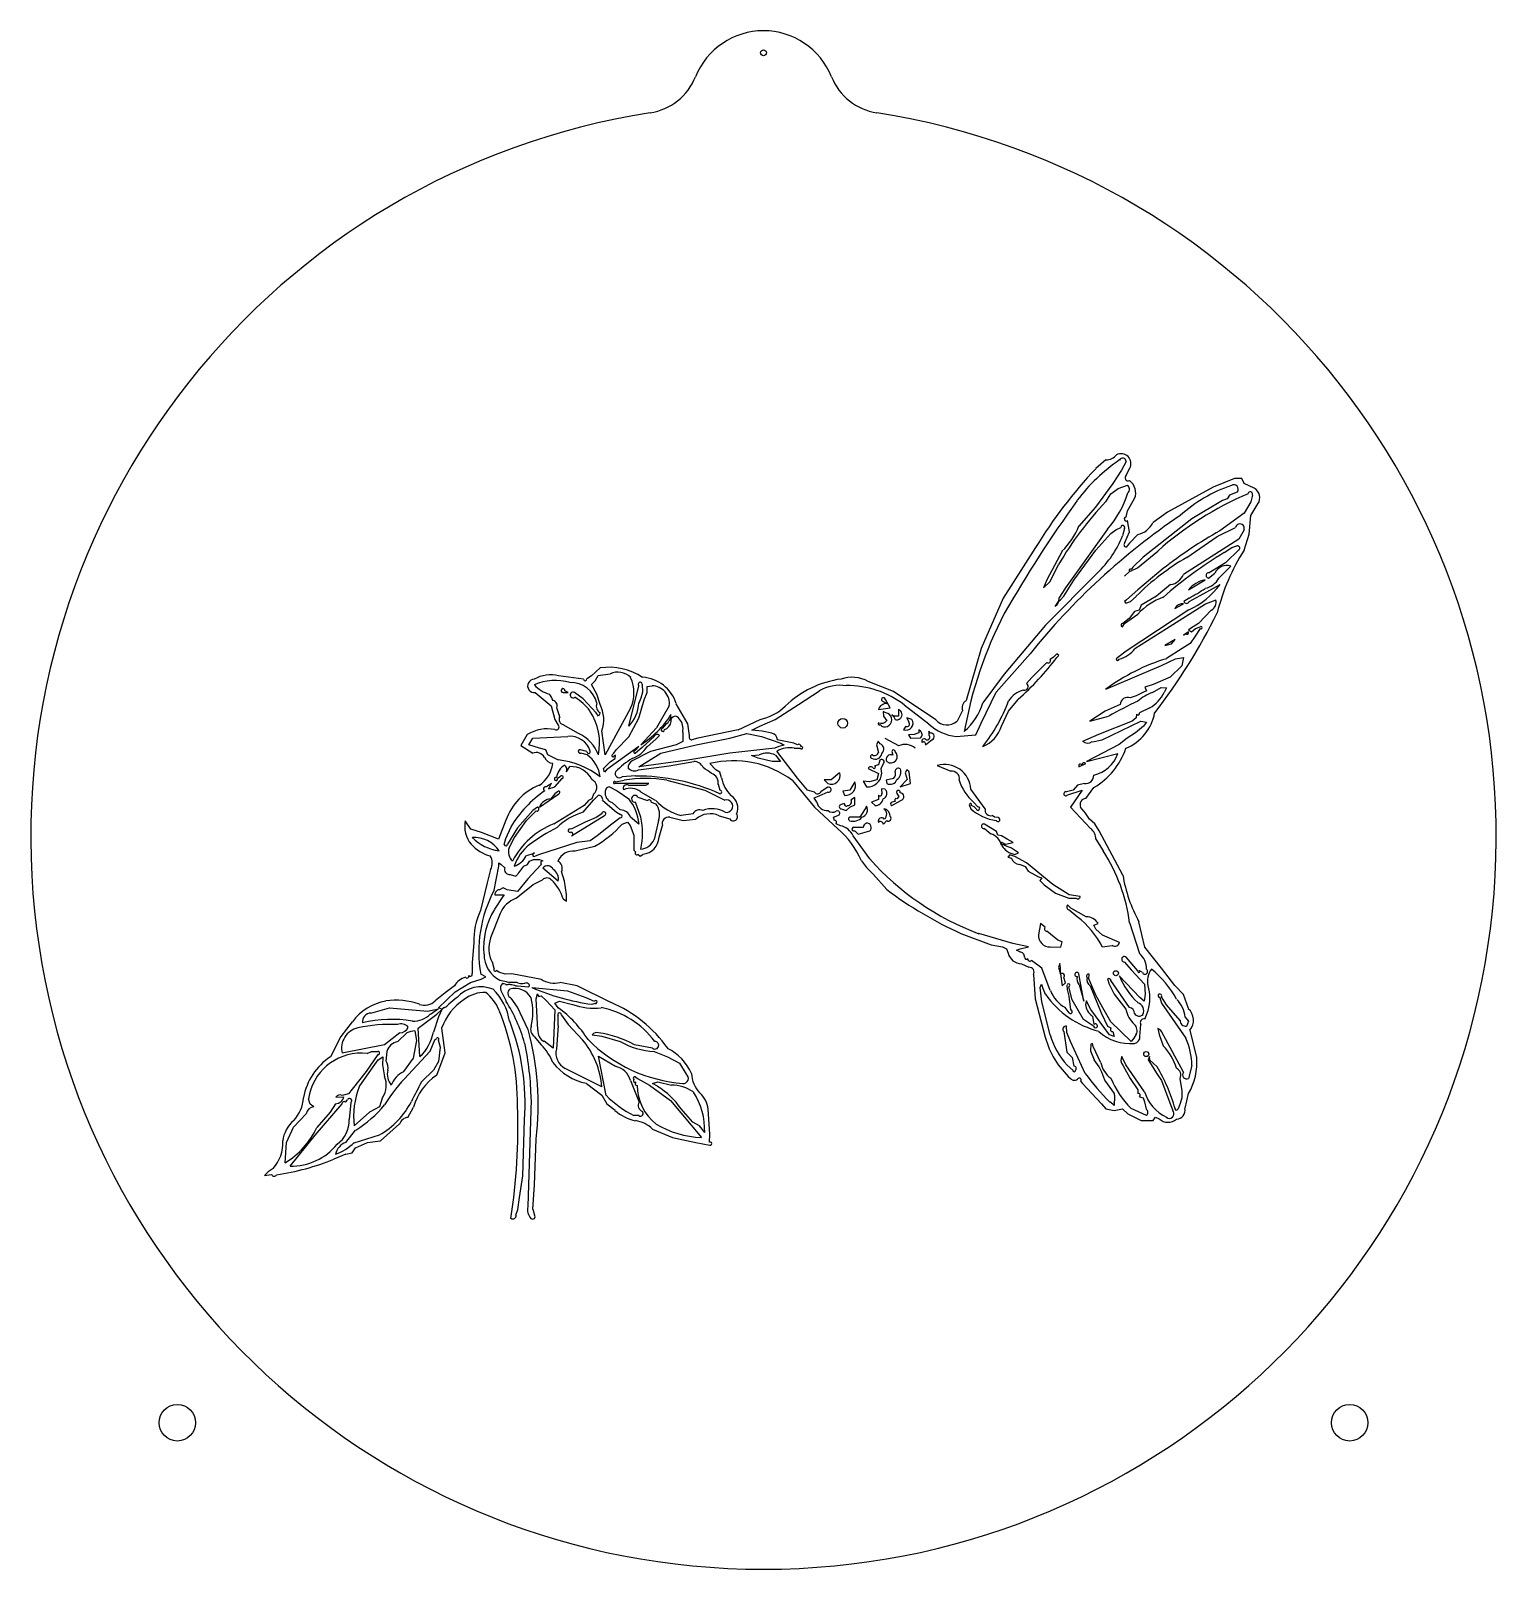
# Model space of a CAD drawing. Extents: x -5 to 5, y -5 to 5.5.
import ezdxf

# ---------------------------------------------------------------- set-up
doc = ezdxf.new("R2010")
doc.units = 0
doc.layers.get('0').update_dxf_attribs({"linetype": 'CONTINUOUS'})
doc.layers.add('DEFAULT', color=7, linetype='CONTINUOUS')

msp = doc.modelspace()

# ---------------------------------------------------------------- linework, layer by layer
at = {"linetype": 'CONTINUOUS'}
for centre, radius in [((0, 5.35), 0.02), ((0.541, 0.774), 0.0331), ((-4, -4), 0.125), ((4, -4), 0.125)]:
    msp.add_circle(centre, radius, dxfattribs=at)
for centre, radius, start, end in [((0, 5), 0.5, 21.8527, 158.1473), ((-0.835, 5.335), 0.4, 278.8989, 338.1473), ((0.835, 5.335), 0.4, 201.8527, 261.1011), ((0, 0), 5, 98.8989, 81.1011)]:
    msp.add_arc(centre, radius, start, end, dxfattribs=at)
at = {"layer": 'DEFAULT', "color": 4, "linetype": 'CONTINUOUS'}
for p, q in [((2.336, 2.571), (2.267, 2.512)), ((2.475, 2.467), (2.5, 2.514)), ((3.215, 2.444), (3.068, 2.386)), ((3.264, 2.445), (3.215, 2.444)), ((3.279, 2.41), (3.264, 2.445)), ((3.068, 2.386), (2.757, 2.215)), ((3.348, 2.378), (3.279, 2.41)), ((2.475, 2.18), (2.485, 2.224)), ((2.485, 2.224), (2.532, 2.308)), ((2.757, 2.215), (2.658, 2.144)), ((3.325, 2.191), (3.374, 2.272)), ((2.497, 2.08), (2.484, 2.157)), ((3.314, 2.065), (3.325, 2.191)), ((2.466, 2.008), (2.497, 2.08)), ((2.497, 2.004), (2.475, 1.976)), ((2.554, 2.062), (2.497, 2.004)), ((3.279, 1.955), (3.314, 2.065)), ((1.856, 1.973), (1.636, 1.628)), ((1.636, 1.628), (1.485, 1.285)), ((1.485, 1.285), (1.382, 0.928)), ((0.887, 0.99), (0.715, 1.059)), ((1.175, 0.797), (0.887, 0.99)), ((1.359, 0.86), (1.321, 0.787)), ((-0.174, 0.729), (-0.023, 0.799)), ((-0.174, 0.729), (-0.449, 0.673)), ((0.197, 0.383), (0.349, 0.201)), ((2.199, 0.261), (2.255, 0.336)), ((0.349, 0.201), (0.507, 0.054)), ((2.198, 0.16), (2.164, 0.201)), ((2.224, 0.12), (2.198, 0.16)), ((2.261, 0.087), (2.224, 0.12)), ((2.29, 0.04), (2.261, 0.087)), ((2.451, -0.263), (2.29, 0.04)), ((0.668, -0.165), (0.703, -0.21)), ((0.703, -0.21), (0.748, -0.257)), ((0.748, -0.257), (0.841, -0.361)), ((2.602, -0.754), (2.561, -0.581)), ((1.347, -0.661), (1.554, -0.738)), ((1.554, -0.738), (1.631, -0.753)), ((1.631, -0.753), (1.658, -0.766)), ((1.658, -0.766), (1.67, -0.795)), ((2.716, -0.898), (2.602, -0.754)), ((1.76, -0.868), (1.811, -0.891)), ((1.842, -0.941), (1.853, -1.107)), ((2.807, -1.015), (2.716, -0.898)), ((2.866, -1.078), (2.807, -1.015)), ((1.853, -1.107), (1.922, -1.368)), ((2.899, -1.174), (2.866, -1.078)), ((2.957, -1.508), (2.911, -1.322)), ((2.163, -1.67), (2.176, -1.686)), ((2.176, -1.686), (2.241, -1.754)), ((2.241, -1.754), (2.306, -1.824)), ((2.877, -1.854), (2.901, -1.754)), ((2.306, -1.824), (2.336, -1.857)), ((2.336, -1.857), (2.394, -1.869)), ((2.394, -1.869), (2.45, -1.857)), ((2.45, -1.857), (2.486, -1.892)), ((2.486, -1.892), (2.577, -1.938)), ((2.577, -1.938), (2.658, -1.938)), ((2.658, -1.938), (2.674, -1.914)), ((2.674, -1.914), (2.7, -1.926))]:
    msp.add_line(p, q, dxfattribs=at)
at = {"layer": 'DEFAULT', "color": 7, "linetype": 'CONTINUOUS'}
for p, q in [((2.474, 2.56), (2.444, 2.502)), ((2.444, 2.502), (2.384, 2.41)), ((2.384, 2.41), (2.266, 2.248)), ((2.337, 2.286), (2.37, 2.339)), ((2.37, 2.339), (2.421, 2.376)), ((2.421, 2.376), (2.483, 2.399)), ((3.18, 2.33), (3.165, 2.306)), ((3.233, 2.352), (3.18, 2.33)), ((3.337, 2.331), (3.325, 2.285)), ((2.266, 2.248), (2.151, 2.12)), ((3.133, 2.295), (2.923, 2.168)), ((3.28, 2.207), (3.114, 2.087)), ((3.165, 2.306), (3.133, 2.295)), ((3.325, 2.285), (3.28, 2.207)), ((2.405, 2.093), (2.439, 2.11)), ((2.464, 2.103), (2.45, 2.053)), ((2.923, 2.168), (2.59, 1.908)), ((3.095, 2.048), (3.221, 2.11)), ((2.347, 2.099), (2.061, 1.698)), ((2.267, 1.956), (2.371, 2.069)), ((2.371, 2.069), (2.405, 2.093)), ((3.244, 2.03), (2.865, 1.788)), ((2.889, 1.905), (3.095, 2.048)), ((3.279, 2.095), (3.244, 2.03)), ((2.037, 1.949), (1.934, 1.752)), ((2.117, 1.751), (2.267, 1.956)), ((2.59, 1.908), (2.521, 1.838)), ((2.551, 1.834), (2.69, 1.949)), ((3.144, 1.939), (3.196, 1.973)), ((3.245, 1.959), (3.153, 1.869)), ((3.196, 1.973), (3.229, 1.985)), ((2.279, 1.8), (1.925, 1.444)), ((1.956, 1.742), (2.014, 1.857)), ((2.463, 1.777), (2.498, 1.81)), ((2.505, 1.811), (2.551, 1.834)), ((2.521, 1.838), (2.509, 1.823)), ((2.727, 1.829), (2.555, 1.685)), ((3.036, 1.765), (3.08, 1.799)), ((3.153, 1.869), (3.041, 1.801)), ((3.188, 1.847), (3.107, 1.765)), ((1.934, 1.752), (1.911, 1.697)), ((1.911, 1.697), (1.956, 1.742)), ((2.061, 1.698), (2.015, 1.628)), ((2.049, 1.642), (2.117, 1.751)), ((2.555, 1.685), (2.478, 1.616)), ((2.778, 1.72), (2.682, 1.642)), ((2.9, 1.685), (3.013, 1.753)), ((2.98, 1.645), (3.117, 1.72)), ((1.991, 1.57), (2.014, 1.604)), ((2.003, 1.583), (1.991, 1.57)), ((2.014, 1.604), (2.003, 1.583)), ((2.015, 1.628), (2.014, 1.606)), ((2.014, 1.606), (2.025, 1.614)), ((2.025, 1.614), (2.049, 1.642)), ((2.478, 1.616), (2.464, 1.605)), ((2.464, 1.605), (2.472, 1.593)), ((2.472, 1.593), (2.505, 1.604)), ((2.505, 1.604), (2.544, 1.64)), ((2.577, 1.579), (2.564, 1.546)), ((2.682, 1.642), (2.577, 1.579)), ((2.751, 1.421), (3.015, 1.589)), ((2.808, 1.558), (2.867, 1.589)), ((2.905, 1.628), (2.869, 1.605)), ((2.905, 1.605), (2.98, 1.645)), ((3.015, 1.589), (3.088, 1.616)), ((2.495, 1.489), (2.451, 1.455)), ((2.463, 1.455), (2.555, 1.519)), ((2.903, 1.547), (2.474, 1.266)), ((2.532, 1.536), (2.495, 1.489)), ((2.564, 1.546), (2.532, 1.536)), ((3.058, 1.547), (2.969, 1.455)), ((1.925, 1.444), (1.643, 1.109)), ((2.449, 1.431), (2.463, 1.455)), ((2.534, 1.283), (2.751, 1.421)), ((2.9, 1.397), (2.865, 1.374)), ((2.865, 1.374), (2.882, 1.387)), ((2.913, 1.421), (2.899, 1.408)), ((2.899, 1.408), (2.92, 1.397)), ((2.945, 1.368), (2.912, 1.317)), ((2.969, 1.455), (2.913, 1.421)), ((2.92, 1.397), (2.948, 1.421)), ((2.98, 1.42), (2.945, 1.368)), ((2.948, 1.421), (2.98, 1.432)), ((2.474, 1.266), (2.428, 1.23)), ((2.809, 1.345), (2.739, 1.305)), ((2.739, 1.305), (2.783, 1.316)), ((2.857, 1.283), (2.751, 1.215)), ((2.783, 1.316), (2.809, 1.345)), ((2.912, 1.317), (2.857, 1.283)), ((1.588, 0.987), (1.819, 1.248)), ((1.933, 1.189), (1.832, 1.087)), ((1.979, 1.225), (1.956, 1.208)), ((2.002, 1.248), (1.979, 1.225)), ((2.015, 1.236), (2.002, 1.248)), ((2.002, 1.223), (2.015, 1.236)), ((2.335, 1.006), (2.717, 1.167)), ((2.428, 1.23), (2.406, 1.214)), ((2.717, 1.167), (2.812, 1.213)), ((2.854, 1.166), (2.774, 1.088)), ((2.812, 1.213), (2.866, 1.223)), ((2.866, 1.223), (2.854, 1.166)), ((-1.229, 1.074), (-1.398, 1.098)), ((-1.173, 1.098), (-1.205, 1.076)), ((-1.115, 1.151), (-1.173, 1.098)), ((1.643, 1.109), (1.496, 0.913)), ((1.832, 1.087), (1.794, 1.045)), ((2.774, 1.088), (2.658, 1.038)), ((-1.557, 0.984), (-1.448, 0.893)), ((-1.367, 0.983), (-1.333, 0.983)), ((-1.333, 0.983), (-1.355, 0.994)), ((0.238, 0.902), (0.381, 0.995)), ((1.485, 0.775), (1.588, 0.987)), ((2.544, 0.962), (2.502, 0.948)), ((2.589, 0.983), (2.544, 0.962)), ((2.613, 0.996), (2.589, 0.983)), ((2.658, 1.038), (2.602, 1.019)), ((2.602, 1.019), (2.613, 0.996)), ((2.654, 0.984), (2.713, 1.018)), ((2.713, 1.018), (2.751, 1.015)), ((2.751, 1.015), (2.733, 0.984)), ((-1.448, 0.893), (-1.424, 0.799)), ((-0.516, 0.769), (-0.596, 0.907)), ((0.08, 0.799), (0.238, 0.902)), ((0.784, 0.868), (0.864, 0.88)), ((0.806, 0.929), (0.842, 0.908)), ((0.834, 0.845), (0.817, 0.855)), ((0.817, 0.855), (0.818, 0.823)), ((0.864, 0.88), (0.832, 0.937)), ((0.921, 0.867), (0.922, 0.823)), ((1.128, 0.768), (0.96, 0.898)), ((1.623, 0.753), (1.671, 0.857)), ((1.671, 0.857), (1.738, 0.937)), ((2.332, 0.857), (2.227, 0.787)), ((2.434, 0.902), (2.332, 0.857)), ((2.636, 0.88), (2.566, 0.845)), ((-1.424, 0.799), (-1.401, 0.761)), ((-0.505, 0.69), (-0.516, 0.769)), ((-0.08, 0.726), (-0.025, 0.753)), ((-0.025, 0.753), (0.08, 0.799)), ((0.797, 0.765), (0.807, 0.753)), ((0.818, 0.823), (0.842, 0.791)), ((0.875, 0.832), (0.887, 0.823)), ((0.887, 0.823), (0.875, 0.832)), ((0.887, 0.823), (0.899, 0.799)), ((0.922, 0.823), (0.887, 0.823)), ((0.971, 0.754), (0.956, 0.73)), ((0.979, 0.811), (0.991, 0.782)), ((1.013, 0.8), (0.979, 0.811)), ((1.448, 0.695), (1.485, 0.775)), ((2.227, 0.787), (2.355, 0.822)), ((2.515, 0.787), (2.285, 0.696)), ((2.311, 0.66), (2.575, 0.788)), ((2.543, 0.81), (2.515, 0.787)), ((2.593, 0.754), (2.538, 0.708)), ((2.546, 0.835), (2.543, 0.81)), ((2.575, 0.788), (2.614, 0.781)), ((2.614, 0.781), (2.593, 0.754)), ((-1.612, 0.696), (-1.656, 0.621)), ((-0.449, 0.673), (-0.488, 0.661)), ((-0.459, 0.627), (-0.23, 0.672)), ((-0.23, 0.672), (-0.114, 0.705)), ((-0.114, 0.705), (-0.013, 0.684)), ((-0.01, 0.719), (-0.08, 0.726)), ((-0.013, 0.684), (0.119, 0.639)), ((0.057, 0.707), (-0.01, 0.719)), ((0.207, 0.638), (0.094, 0.661)), ((0.119, 0.639), (0.141, 0.624)), ((0.233, 0.626), (0.207, 0.638)), ((0.782, 0.651), (0.772, 0.627)), ((0.795, 0.633), (0.782, 0.651)), ((0.828, 0.673), (0.921, 0.621)), ((1.028, 0.696), (0.99, 0.695)), ((0.99, 0.695), (1.002, 0.673)), ((1.002, 0.673), (1.072, 0.674)), ((1.06, 0.708), (1.028, 0.696)), ((1.06, 0.73), (1.06, 0.708)), ((1.071, 0.72), (1.06, 0.73)), ((1.106, 0.627), (1.152, 0.662)), ((1.14, 0.707), (1.128, 0.719)), ((1.128, 0.719), (1.129, 0.693)), ((1.315, 0.684), (1.448, 0.695)), ((2.285, 0.696), (2.176, 0.65)), ((2.244, 0.648), (2.311, 0.66)), ((2.482, 0.673), (2.428, 0.629)), ((2.538, 0.708), (2.482, 0.673)), ((-1.656, 0.621), (-1.575, 0.57)), ((-0.85, 0.477), (-0.7, 0.569)), ((-0.7, 0.569), (-0.459, 0.627)), ((-0.229, 0.569), (-0.517, 0.523)), ((0.036, 0.6), (-0.229, 0.569)), ((-0.081, 0.553), (-0.03, 0.558)), ((-0.036, 0.535), (-0.081, 0.553)), ((0.059, 0.512), (-0.036, 0.535)), ((0.078, 0.603), (0.036, 0.6)), ((0.105, 0.615), (0.078, 0.603)), ((0.082, 0.555), (0.116, 0.512)), ((0.231, 0.4), (0.092, 0.583)), ((0.141, 0.624), (0.105, 0.615)), ((0.21, 0.604), (0.251, 0.604)), ((0.772, 0.627), (0.784, 0.575)), ((0.876, 0.58), (0.882, 0.557)), ((2.428, 0.629), (2.205, 0.512)), ((2.205, 0.512), (2.418, 0.567)), ((-0.517, 0.523), (-0.85, 0.477)), ((-0.325, 0.455), (-0.366, 0.498)), ((-0.297, 0.44), (-0.325, 0.455)), ((-0.287, 0.401), (-0.297, 0.44)), ((0.116, 0.512), (0.059, 0.512)), ((0.519, 0.435), (0.461, 0.387)), ((0.714, 0.465), (0.784, 0.431)), ((0.784, 0.491), (0.76, 0.484)), ((0.784, 0.431), (0.773, 0.387)), ((0.794, 0.522), (0.784, 0.491)), ((0.802, 0.466), (0.818, 0.5)), ((0.807, 0.432), (0.802, 0.466)), ((0.978, 0.455), (0.967, 0.435)), ((0.967, 0.435), (0.98, 0.39)), ((0.994, 0.443), (0.978, 0.455)), ((1.002, 0.362), (0.994, 0.443)), ((1.185, 0.486), (1.278, 0.446)), ((2.152, 0.477), (2.199, 0.499)), ((0.3, 0.318), (0.231, 0.4)), ((0.347, 0.303), (0.3, 0.318)), ((0.438, 0.337), (0.393, 0.308)), ((0.414, 0.388), (0.438, 0.362)), ((0.461, 0.387), (0.414, 0.388)), ((0.588, 0.317), (0.541, 0.31)), ((0.623, 0.373), (0.588, 0.317)), ((0.723, 0.374), (0.68, 0.378)), ((0.68, 0.378), (0.703, 0.339)), ((0.773, 0.387), (0.723, 0.374)), ((0.806, 0.326), (0.807, 0.293)), ((0.83, 0.323), (0.806, 0.326)), ((0.887, 0.397), (0.837, 0.386)), ((0.837, 0.386), (0.841, 0.362)), ((0.98, 0.39), (0.933, 0.339)), ((0.933, 0.339), (1.002, 0.362)), ((1.512, 0.189), (1.415, 0.324)), ((2.113, 0.316), (2.067, 0.305)), ((2.07, 0.282), (2.175, 0.316)), ((2.175, 0.316), (2.095, 0.2)), ((2.142, 0.351), (2.113, 0.316)), ((2.191, 0.362), (2.142, 0.351)), ((0.345, 0.264), (0.38, 0.279)), ((0.363, 0.236), (0.345, 0.264)), ((0.38, 0.279), (0.442, 0.305)), ((0.553, 0.225), (0.53, 0.219)), ((0.541, 0.31), (0.553, 0.282)), ((0.588, 0.201), (0.623, 0.217)), ((0.623, 0.266), (0.599, 0.252)), ((0.623, 0.217), (0.623, 0.266)), ((0.784, 0.253), (0.737, 0.236)), ((0.737, 0.236), (0.761, 0.213)), ((0.785, 0.282), (0.784, 0.253)), ((0.876, 0.213), (0.938, 0.247)), ((0.899, 0.241), (0.879, 0.236)), ((0.91, 0.295), (0.923, 0.274)), ((0.923, 0.274), (0.91, 0.259)), ((1.404, 0.216), (1.414, 0.19)), ((1.434, 0.236), (1.462, 0.204)), ((-1.997, 0.051), (-2.035, 0.108)), ((-1.758, 0.113), (-1.809, -0.017)), ((-0.639, 0.132), (-0.548, 0.109)), ((-0.548, 0.109), (-0.461, 0.12)), ((-0.303, 0.143), (-0.229, 0.121)), ((0.477, 0.133), (0.508, 0.144)), ((0.484, 0.111), (0.477, 0.133)), ((0.531, 0.189), (0.565, 0.178)), ((0.565, 0.178), (0.588, 0.201)), ((0.657, 0.133), (0.596, 0.132)), ((0.704, 0.207), (0.657, 0.133)), ((0.818, 0.086), (0.841, 0.109)), ((1.577, 0.132), (1.561, 0.144)), ((1.601, 0.13), (1.577, 0.132)), ((2.095, 0.2), (2.232, 0.055)), ((-1.925, 0.029), (-1.997, 0.051)), ((-1.809, -0.017), (-1.925, 0.029)), ((-0.965, 0.086), (-0.928, 0.098)), ((-0.928, 0.098), (-0.91, 0.075)), ((-0.91, 0.075), (-0.884, 0.009)), ((-0.884, 0.009), (-0.885, -0.093)), ((-0.712, -0.004), (-0.689, 0.075)), ((0.526, 0.074), (0.495, 0.087)), ((0.726, -0.151), (0.611, 0.006)), ((0.68, 0.063), (0.617, 0.063)), ((0.623, 0.04), (0.646, 0.017)), ((0.646, 0.017), (0.726, 0.039)), ((1.508, 0.056), (1.551, 0.018)), ((1.589, 0.035), (1.509, 0.085)), ((1.6, 0.011), (1.589, 0.035)), ((1.624, 0.006), (1.6, 0.011)), ((1.662, -0.018), (1.624, 0.006)), ((-1.285, -0.098), (-1.151, -0.064)), ((-0.885, -0.093), (-0.872, -0.106)), ((1.629, -0.04), (1.652, -0.052)), ((1.652, -0.052), (1.704, -0.041)), ((1.704, -0.041), (1.662, -0.018)), ((1.719, -0.098), (1.686, -0.074)), ((1.739, -0.11), (1.719, -0.098)), ((2.268, -0.018), (2.317, -0.098)), ((-1.839, -0.366), (-1.805, -0.202)), ((-1.805, -0.202), (-1.805, -0.179)), ((-1.805, -0.179), (-1.791, -0.19)), ((-1.791, -0.19), (-1.764, -0.212)), ((-1.669, -0.248), (-1.635, -0.202)), ((-1.635, -0.202), (-1.611, -0.191)), ((-1.611, -0.191), (-1.597, -0.167)), ((-1.597, -0.167), (-1.57, -0.155)), ((-1.57, -0.155), (-1.528, -0.155)), ((-1.516, -0.189), (-1.552, -0.226)), ((-1.528, -0.155), (-1.505, -0.165)), ((-0.858, -0.12), (-0.841, -0.133)), ((-0.841, -0.133), (-0.824, -0.121)), ((1.68, -0.125), (1.668, -0.141)), ((1.668, -0.141), (1.692, -0.148)), ((1.716, -0.135), (1.68, -0.125)), ((1.715, -0.121), (1.739, -0.11)), ((1.794, -0.178), (1.716, -0.135)), ((1.746, -0.189), (1.785, -0.203)), ((1.785, -0.203), (1.807, -0.236)), ((1.975, -0.327), (1.794, -0.178)), ((-1.862, -0.225), (-1.885, -0.316)), ((-1.728, -0.259), (-1.689, -0.27)), ((-1.689, -0.27), (-1.669, -0.248)), ((-1.609, -0.287), (-1.678, -0.374)), ((-1.552, -0.226), (-1.609, -0.287)), ((-1.572, -0.327), (-1.509, -0.294)), ((-1.402, -0.305), (-1.506, -0.216)), ((-1.358, -0.304), (-1.379, -0.239)), ((-1.344, -0.395), (-1.358, -0.304)), ((1.807, -0.236), (1.876, -0.275)), ((1.876, -0.275), (1.899, -0.282)), ((1.899, -0.282), (1.886, -0.299)), ((1.886, -0.299), (1.915, -0.328)), ((-1.885, -0.316), (-1.931, -0.505)), ((-1.779, -0.408), (-1.835, -0.496)), ((-1.833, -0.397), (-1.79, -0.397)), ((-1.776, -0.35), (-1.802, -0.362)), ((-1.79, -0.397), (-1.77, -0.397)), ((-1.77, -0.397), (-1.779, -0.408)), ((-1.75, -0.363), (-1.776, -0.35)), ((-1.678, -0.374), (-1.75, -0.363)), ((-1.688, -0.42), (-1.572, -0.327)), ((-1.344, -0.441), (-1.344, -0.395)), ((1.915, -0.328), (1.992, -0.386)), ((2.086, -0.398), (1.975, -0.327)), ((1.992, -0.386), (2.083, -0.42)), ((2.083, -0.42), (2.132, -0.42)), ((2.161, -0.408), (2.086, -0.398)), ((-1.797, -0.524), (-1.862, -0.691)), ((-1.368, -0.424), (-1.344, -0.441)), ((2.097, -0.489), (2.075, -0.465)), ((2.085, -0.5), (2.141, -0.546)), ((2.202, -0.547), (2.097, -0.489)), ((1.891, -0.592), (1.876, -0.671)), ((1.923, -0.617), (1.891, -0.592)), ((2.255, -0.605), (2.283, -0.592)), ((2.267, -0.631), (2.255, -0.605)), ((2.497, -0.587), (2.566, -0.798)), ((-1.977, -0.725), (-1.988, -0.858)), ((1.701, -0.73), (1.469, -0.662)), ((1.808, -0.751), (1.701, -0.73)), ((2.009, -0.707), (1.934, -0.645)), ((2.038, -0.719), (2.009, -0.707)), ((2.03, -0.754), (2.038, -0.719)), ((2.313, -0.672), (2.267, -0.631)), ((2.429, -0.722), (2.313, -0.672)), ((1.726, -0.776), (1.751, -0.765)), ((1.749, -0.787), (1.726, -0.776)), ((1.751, -0.765), (1.808, -0.751)), ((1.957, -0.753), (2.03, -0.754)), ((2.313, -0.753), (2.379, -0.742)), ((2.555, -0.916), (2.475, -0.823)), ((-1.988, -0.858), (-1.988, -0.934)), ((-1.895, -0.958), (-1.93, -0.938)), ((-1.839, -0.899), (-1.85, -0.857)), ((-1.805, -0.926), (-1.821, -0.914)), ((-1.762, -0.938), (-1.805, -0.926)), ((-1.717, -0.937), (-1.762, -0.938)), ((-1.516, -0.974), (-1.717, -0.937)), ((1.899, -0.898), (1.828, -0.845)), ((1.957, -1.051), (1.899, -0.898)), ((2.023, -0.867), (2.014, -0.893)), ((2.014, -0.893), (2.026, -0.937)), ((2.026, -0.894), (2.023, -0.867)), ((2.027, -0.938), (2.026, -0.894)), ((2.026, -0.937), (2.037, -1.018)), ((2.187, -1.122), (2.152, -0.936)), ((2.221, -0.971), (2.222, -0.939)), ((2.463, -0.856), (2.509, -0.91)), ((2.509, -0.91), (2.601, -1.007)), ((2.585, -0.926), (2.566, -0.915)), ((-2.109, -1.019), (-2.173, -1.067)), ((-2.103, -1.06), (-2, -0.995)), ((-2, -0.995), (-1.926, -0.973)), ((-1.926, -0.973), (-1.895, -0.958)), ((-1.76, -1.008), (-1.771, -1.005)), ((-1.679, -1.018), (-1.603, -1.024)), ((-1.58, -1.03), (-1.338, -1.053)), ((-1.271, -1.018), (-1.388, -0.995)), ((-1.041, -1.133), (-1.271, -1.018)), ((1.888, -1.03), (1.898, -1.006)), ((1.899, -1.127), (1.888, -1.03)), ((1.898, -1.006), (1.904, -1.03)), ((1.904, -1.03), (1.923, -1.076)), ((2.037, -1.018), (2.061, -0.997)), ((2.061, -0.997), (2.049, -0.961)), ((2.071, -1.013), (2.072, -1.043)), ((2.072, -1.043), (2.084, -1.089)), ((2.106, -1.113), (2.083, -1.025)), ((2.153, -1.009), (2.187, -1.122)), ((2.267, -1.083), (2.221, -0.971)), ((2.229, -1.018), (2.305, -1.203)), ((2.348, -0.97), (2.359, -1.008)), ((2.359, -1.008), (2.394, -1.076)), ((2.497, -1.166), (2.371, -0.982)), ((2.568, -1.099), (2.428, -0.949)), ((2.601, -1.007), (2.605, -1.075)), ((-2.173, -1.067), (-2.241, -1.12)), ((-2.218, -1.168), (-2.103, -1.06)), ((-2.092, -1.098), (-2.147, -1.144)), ((-1.793, -1.051), (-1.757, -1.122)), ((-1.678, -1.165), (-1.723, -1.102)), ((-1.551, -1.108), (-1.543, -1.074)), ((-1.539, -1.318), (-1.551, -1.108)), ((-1.518, -1.086), (-1.483, -1.118)), ((-1.483, -1.118), (-1.425, -1.183)), ((-1.425, -1.136), (-1.391, -1.122)), ((-1.401, -1.168), (-1.425, -1.136)), ((-1.391, -1.122), (-1.303, -1.145)), ((-1.338, -1.053), (-1.213, -1.099)), ((-1.213, -1.099), (-1.155, -1.122)), ((-1.149, -1.139), (-1.172, -1.145)), ((1.957, -1.353), (1.899, -1.127)), ((2.084, -1.089), (2.094, -1.183)), ((2.184, -1.248), (2.106, -1.113)), ((2.204, -1.12), (2.198, -1.146)), ((2.215, -1.145), (2.204, -1.12)), ((2.233, -1.18), (2.215, -1.145)), ((2.315, -1.168), (2.267, -1.083)), ((2.394, -1.076), (2.473, -1.178)), ((2.598, -1.123), (2.568, -1.099)), ((2.605, -1.075), (2.598, -1.123)), ((2.704, -1.098), (2.717, -1.137)), ((2.751, -1.147), (2.715, -1.093)), ((2.717, -1.137), (2.882, -1.375)), ((2.843, -1.254), (2.751, -1.147)), ((-2.679, -1.205), (-2.551, -1.168)), ((-2.551, -1.168), (-2.293, -1.191)), ((-2.357, -1.308), (-2.229, -1.212)), ((-2.293, -1.191), (-2.217, -1.176)), ((-2.217, -1.176), (-2.273, -1.213)), ((-2.218, -1.229), (-2.253, -1.334)), ((-2.229, -1.212), (-2.195, -1.179)), ((-2.196, -1.178), (-2.218, -1.168)), ((-2.195, -1.179), (-2.218, -1.229)), ((-2.177, -1.167), (-2.196, -1.178)), ((-1.606, -1.318), (-1.678, -1.165)), ((-1.425, -1.183), (-1.436, -1.444)), ((-1.402, -1.29), (-1.402, -1.224)), ((-1.379, -1.218), (-1.333, -1.282)), ((2.085, -1.203), (2.059, -1.167)), ((2.252, -1.293), (2.184, -1.248)), ((2.361, -1.352), (2.233, -1.18)), ((2.244, -1.225), (2.255, -1.282)), ((2.305, -1.203), (2.348, -1.294)), ((2.371, -1.265), (2.315, -1.168)), ((2.602, -1.245), (2.624, -1.186)), ((2.876, -1.231), (2.9, -1.26)), ((2.9, -1.26), (2.887, -1.295)), ((-2.884, -1.363), (-2.955, -1.502)), ((-2.806, -1.264), (-2.884, -1.363)), ((-2.481, -1.339), (-2.586, -1.421)), ((-2.496, -1.398), (-2.434, -1.339)), ((-2.379, -1.325), (-2.368, -1.392)), ((-2.345, -1.501), (-2.357, -1.308)), ((-2.172, -1.475), (-2.195, -1.308)), ((-1.564, -1.363), (-1.517, -1.421)), ((-1.402, -1.29), (-1.413, -1.45)), ((-1.333, -1.282), (-1.235, -1.386)), ((-1.169, -1.352), (-1.104, -1.362)), ((-1.104, -1.362), (-0.979, -1.398)), ((2.049, -1.331), (2.071, -1.471)), ((2.071, -1.337), (2.068, -1.293)), ((2.095, -1.398), (2.071, -1.337)), ((2.348, -1.294), (2.371, -1.306)), ((2.393, -1.364), (2.361, -1.352)), ((2.509, -1.398), (2.371, -1.265)), ((2.383, -1.331), (2.393, -1.364)), ((2.544, -1.349), (2.527, -1.375)), ((2.569, -1.363), (2.574, -1.282)), ((2.692, -1.309), (2.701, -1.351)), ((2.701, -1.351), (2.727, -1.427)), ((2.865, -1.608), (2.716, -1.331)), ((-2.586, -1.421), (-2.874, -1.478)), ((-2.705, -1.479), (-2.674, -1.467)), ((-2.674, -1.467), (-2.632, -1.467)), ((-2.57, -1.467), (-2.576, -1.532)), ((-2.425, -1.626), (-2.275, -1.464)), ((-2.368, -1.392), (-2.39, -1.511)), ((-2.275, -1.464), (-2.242, -1.387)), ((-2.242, -1.387), (-2.231, -1.377)), ((-2.219, -1.387), (-2.207, -1.436)), ((-2.207, -1.436), (-2.218, -1.535)), ((-1.436, -1.444), (-1.497, -1.397)), ((-0.758, -1.444), (-0.881, -1.421)), ((-0.745, -1.467), (-0.654, -1.504)), ((2.195, -1.616), (2.095, -1.398)), ((2.233, -1.417), (2.232, -1.461)), ((2.232, -1.461), (2.256, -1.524)), ((2.245, -1.411), (2.233, -1.417)), ((2.249, -1.432), (2.245, -1.411)), ((2.302, -1.543), (2.249, -1.432)), ((2.527, -1.375), (2.509, -1.398)), ((-2.705, -1.479), (-2.739, -1.478)), ((-2.632, -1.488), (-2.712, -1.603)), ((-2.69, -1.61), (-2.629, -1.524)), ((-2.629, -1.524), (-2.597, -1.504)), ((-2.597, -1.504), (-2.599, -1.557)), ((-2.599, -1.557), (-2.587, -1.64)), ((-2.39, -1.511), (-2.457, -1.604)), ((-2.218, -1.535), (-2.251, -1.593)), ((-2.23, -1.627), (-2.172, -1.475)), ((-1.126, -1.498), (-1.011, -1.567)), ((-1.074, -1.766), (-1.126, -1.498)), ((-0.654, -1.504), (-0.574, -1.547)), ((-0.574, -1.547), (-0.528, -1.621)), ((2.071, -1.471), (2.106, -1.508)), ((2.111, -1.593), (2.072, -1.559)), ((2.106, -1.508), (2.117, -1.566)), ((2.473, -1.558), (2.446, -1.5)), ((2.452, -1.56), (2.502, -1.651)), ((2.601, -1.742), (2.473, -1.558)), ((2.634, -1.501), (2.624, -1.523)), ((2.624, -1.523), (2.646, -1.556)), ((2.637, -1.525), (2.634, -1.501)), ((2.686, -1.57), (2.637, -1.525)), ((2.646, -1.556), (2.681, -1.614)), ((2.923, -1.562), (2.9, -1.65)), ((-2.712, -1.603), (-2.806, -1.723)), ((-2.759, -1.708), (-2.69, -1.61)), ((-2.251, -1.593), (-2.334, -1.674)), ((-1.103, -1.708), (-1.353, -1.582)), ((-0.907, -1.665), (-0.849, -1.813)), ((-0.873, -1.639), (-0.859, -1.65)), ((-0.859, -1.65), (-0.779, -1.696)), ((-0.758, -1.684), (-0.721, -1.673)), ((-0.721, -1.673), (-0.628, -1.697)), ((2.328, -1.663), (2.393, -1.754)), ((2.502, -1.651), (2.555, -1.727)), ((2.681, -1.614), (2.717, -1.665)), ((2.717, -1.665), (2.773, -1.816)), ((2.842, -1.65), (2.854, -1.736)), ((-2.919, -1.778), (-2.864, -1.777)), ((-2.832, -1.755), (-2.876, -1.766)), ((-2.806, -1.723), (-2.832, -1.755)), ((-2.599, -1.778), (-2.62, -1.844)), ((-1.208, -1.684), (-1.104, -1.765)), ((-1.104, -1.765), (-1.068, -1.823)), ((-0.779, -1.696), (-0.635, -1.8)), ((-0.724, -1.704), (-0.758, -1.684)), ((2.555, -1.727), (2.555, -1.754)), ((2.566, -1.775), (2.59, -1.783)), ((2.59, -1.783), (2.6, -1.811)), ((2.854, -1.782), (2.843, -1.821)), ((2.854, -1.736), (2.854, -1.782)), ((-3.093, -1.825), (-3.104, -1.789)), ((-3.068, -1.843), (-3.093, -1.825)), ((-3.059, -2.038), (-2.876, -1.824)), ((-2.958, -1.881), (-3.047, -1.985)), ((-2.921, -1.824), (-2.958, -1.881)), ((-2.853, -1.812), (-2.839, -1.796)), ((-2.817, -1.814), (-2.828, -1.931)), ((-2.689, -1.88), (-2.794, -1.973)), ((-2.62, -1.844), (-2.689, -1.88)), ((-2.426, -1.916), (-2.389, -1.846)), ((-1.586, -1.793), (-1.609, -2.525)), ((-1.068, -1.823), (-1.013, -1.868)), ((-0.635, -1.8), (-0.424, -2.053)), ((-0.482, -1.948), (-0.562, -1.857)), ((-0.367, -2.03), (-0.378, -1.86)), ((2.383, -1.826), (2.363, -1.811)), ((2.393, -1.835), (2.383, -1.826)), ((2.393, -1.814), (2.393, -1.835)), ((2.614, -1.904), (2.508, -1.855)), ((2.6, -1.811), (2.612, -1.861)), ((2.773, -1.816), (2.796, -1.875)), ((2.819, -1.869), (2.808, -1.856)), ((2.83, -1.858), (2.819, -1.869)), ((2.843, -1.821), (2.83, -1.858)), ((-3.254, -2.088), (-3.207, -1.984)), ((-3.207, -1.984), (-3.121, -1.892)), ((-2.614, -2.077), (-2.483, -1.961)), ((-1.643, -2.314), (-1.632, -1.932)), ((-0.849, -1.904), (-0.884, -1.904)), ((-0.436, -1.973), (-0.482, -1.948)), ((-0.401, -2.019), (-0.436, -1.973)), ((-3.265, -2.226), (-3.254, -2.088)), ((-3.231, -2.249), (-3.059, -2.038)), ((-2.851, -2.087), (-2.783, -2.003)), ((-2.794, -2.089), (-2.621, -2.035)), ((-2.783, -2.125), (-2.703, -2.088)), ((-2.703, -2.088), (-2.614, -2.077)), ((-1.563, -2.377), (-1.551, -2.064)), ((-0.757, -1.996), (-0.62, -2.053)), ((-0.62, -2.053), (-0.462, -2.088)), ((-0.462, -2.088), (-0.367, -2.105)), ((-0.368, -2.085), (-0.367, -2.03)), ((-2.849, -2.168), (-2.931, -2.202)), ((-2.849, -2.168), (-2.808, -2.158)), ((-2.808, -2.158), (-2.783, -2.125)), ((-3.381, -2.287), (-3.404, -2.313)), ((-3.404, -2.313), (-3.357, -2.307)), ((-3.346, -2.265), (-3.381, -2.287)), ((-1.666, -2.462), (-1.643, -2.314)), ((-1.575, -2.543), (-1.563, -2.377)), ((-1.677, -2.545), (-1.666, -2.462)), ((-1.689, -2.584), (-1.677, -2.545)), ((-1.575, -2.543), (-1.563, -2.583))]:
    msp.add_line(p, q, dxfattribs=at)
at = {"layer": 'DEFAULT', "color": 2, "linetype": 'CONTINUOUS'}
for p, q in [((-1.173, 1.039), (-1.149, 1.064)), ((-1.149, 1.064), (-1.129, 1.099)), ((-1.129, 1.099), (-1.047, 1.11)), ((-1.23, 0.94), (-1.289, 0.984)), ((-1.137, 0.973), (-1.173, 1.039)), ((-1.114, 0.901), (-1.137, 0.973)), ((-0.919, 0.753), (-0.85, 1.029)), ((-0.838, 0.945), (-0.851, 0.912)), ((-0.826, 0.986), (-0.838, 0.945)), ((-0.827, 1.041), (-0.826, 0.986)), ((-0.815, 0.933), (-0.793, 0.983)), ((-0.793, 1.025), (-0.76, 1.029)), ((-0.793, 0.983), (-0.793, 1.025)), ((-1.39, 0.818), (-1.41, 0.879)), ((-1.141, 0.846), (-1.23, 0.94)), ((-1.125, 0.822), (-1.141, 0.846)), ((-1.114, 0.845), (-1.125, 0.822)), ((-0.907, 0.876), (-1.08, 0.558)), ((-0.85, 0.809), (-0.815, 0.933)), ((-0.643, 0.893), (-0.731, 0.742)), ((-1.263, 0.704), (-1.367, 0.764)), ((-0.919, 0.682), (-0.85, 0.809)), ((-0.731, 0.742), (-0.838, 0.627)), ((-0.666, 0.767), (-0.69, 0.74)), ((-1.601, 0.626), (-1.575, 0.672)), ((-1.575, 0.672), (-1.335, 0.684)), ((-1.08, 0.558), (-1.103, 0.723)), ((-1.005, 0.592), (-0.919, 0.682)), ((-0.747, 0.684), (-0.827, 0.609)), ((-0.793, 0.614), (-0.734, 0.665)), ((-0.734, 0.665), (-0.71, 0.69)), ((-0.551, 0.65), (-0.596, 0.627)), ((-0.551, 0.713), (-0.551, 0.65)), ((-1.528, 0.603), (-1.601, 0.626)), ((-1.486, 0.593), (-1.528, 0.603)), ((-1.471, 0.558), (-1.486, 0.593)), ((-1.4, 0.523), (-1.471, 0.558)), ((-1.205, 0.581), (-1.249, 0.592)), ((-1.204, 0.558), (-1.247, 0.57)), ((-0.85, 0.615), (-1.046, 0.475)), ((-1.043, 0.512), (-1.013, 0.534)), ((-1.033, 0.558), (-1.022, 0.569)), ((-1.022, 0.569), (-1.005, 0.592)), ((-1.01, 0.555), (-1.022, 0.548)), ((-1.013, 0.534), (-1.01, 0.555)), ((-0.77, 0.58), (-0.896, 0.518)), ((-0.827, 0.609), (-0.874, 0.569)), ((-0.873, 0.589), (-0.85, 0.615)), ((-0.596, 0.627), (-0.77, 0.58)), ((-1.344, 0.443), (-1.321, 0.478)), ((-1.091, 0.464), (-1.043, 0.512)), ((-1.086, 0.441), (-1.091, 0.464)), ((-1.071, 0.455), (-1.086, 0.441)), ((-1.046, 0.475), (-1.071, 0.455)), ((-0.853, 0.455), (-0.643, 0.483)), ((-0.643, 0.483), (-0.476, 0.512)), ((-1.448, 0.362), (-1.468, 0.327)), ((-1.468, 0.327), (-1.424, 0.341)), ((-1.424, 0.341), (-1.373, 0.397)), ((-1.387, 0.409), (-1.406, 0.397)), ((-1.052, 0.34), (-0.999, 0.313)), ((-0.982, 0.362), (-1.017, 0.362)), ((-1.011, 0.374), (-0.95, 0.385)), ((-0.853, 0.362), (-0.982, 0.362)), ((-0.873, 0.414), (-0.965, 0.408)), ((-0.921, 0.351), (-0.804, 0.351)), ((-0.782, 0.363), (-0.853, 0.362)), ((-0.804, 0.351), (-0.782, 0.363)), ((-0.66, 0.385), (-0.4, 0.316)), ((-0.4, 0.316), (-0.264, 0.249)), ((-0.31, 0.357), (-0.298, 0.317)), ((-1.528, 0.201), (-1.397, 0.293)), ((-1.425, 0.291), (-1.452, 0.258)), ((-1.223, 0.212), (-1.431, 0.086)), ((-1.406, 0.305), (-1.425, 0.291)), ((-1.231, 0.166), (-1.159, 0.248)), ((-1.195, 0.247), (-1.223, 0.212)), ((-1.172, 0.259), (-1.195, 0.247)), ((-1.161, 0.29), (-1.172, 0.259)), ((-1.159, 0.248), (-1.125, 0.282)), ((-1.097, 0.247), (-1.003, 0.166)), ((-0.977, 0.182), (-1.033, 0.234)), ((-0.999, 0.313), (-0.918, 0.258)), ((-0.838, 0.132), (-0.873, 0.235)), ((-0.857, 0.269), (-0.791, 0.247)), ((-0.736, 0.247), (-0.838, 0.304)), ((-0.766, 0.235), (-0.735, 0.224)), ((-1.699, -0.005), (-1.618, 0.11)), ((-1.575, 0.178), (-1.678, 0.061)), ((-1.618, 0.11), (-1.552, 0.175)), ((-1.543, 0.202), (-1.575, 0.178)), ((-1.31, 0.006), (-1.085, 0.144)), ((-1.141, 0.131), (-1.217, 0.098)), ((-1.103, 0.155), (-1.141, 0.131)), ((-0.977, 0.129), (-1.034, 0.084)), ((-1.003, 0.166), (-0.976, 0.151)), ((-0.85, 0.086), (-0.908, 0.133)), ((-0.716, 0.109), (-0.746, -0.019)), ((-0.481, 0.156), (-0.562, 0.144)), ((-1.758, -0.012), (-1.723, 0.066)), ((-1.678, 0.061), (-1.746, -0.051)), ((-1.217, 0.098), (-1.312, 0.051)), ((-1.136, 0.006), (-1.183, -0.029)), ((-1.034, 0.084), (-1.136, 0.006)), ((-1.77, -0.053), (-1.758, -0.012)), ((-1.736, -0.076), (-1.699, -0.005)), ((-1.274, -0.04), (-1.529, -0.121)), ((-1.183, -0.029), (-1.274, -0.04)), ((-1.587, -0.121), (-1.619, -0.132)), ((-1.562, -0.113), (-1.587, -0.121)), ((-1.529, -0.121), (-1.558, -0.133))]:
    msp.add_line(p, q, dxfattribs=at)
at = {"layer": 'DEFAULT', "color": 7, "linetype": 'CONTINUOUS'}
for centre in [(2.405, -0.932), (2.612, -1.484)]:
    msp.add_circle(centre, 0.0171, dxfattribs=at)
for centre, radius, start, end in [((3.104, 1.576), 1.202, 124.1452, 143.2335), ((2.451, 2.56), 0.0236, 0.2185, 154.2722), ((1.859, 2.533), 0.654, 318.3627, 343.3663), ((2.464, 2.372), 0.0334, 309.704, 55.4495), ((4.22, 0.22), 2.309, 113.3103, 131.5004), ((3.515, 1.45), 1, 108.7716, 132.2124), ((3.209, 2.371), 0.0309, 320.7048, 122.1952), ((3.322, 2.337), 0.0162, 338.5584, 168.4319), ((9.563, -3.046), 9.144, 144.2617, 150.0207), ((3.899, 0.774), 2.174, 135.927, 150.1132), ((5.467, -1.684), 4.68, 124.1081, 141.2118), ((1.73, 2.278), 0.45, 312.9647, 339.4765), ((2.452, 2.11), 0.0132, 330.6468, 178.2602), ((3.251, 2.104), 0.0301, 343.1815, 168.3526), ((1.783, 2.321), 0.719, 313.5626, 338.0574), ((4.532, -0.464), 2.918, 119.063, 128.2039), ((3.692, 0.502), 1.617, 119.7771, 135.2353), ((4.598, -0.481), 2.823, 120.9982, 131.509), ((3.234, 1.969), 0.0158, 317.2383, 106.3809), ((2.503, 1.818), 0.00752, 41.1259, 285.8558), ((2.764, 1.829), 0.109, 277.4923, 337.9492), ((3.038, 1.783), 0.0181, 80.7862, 262.6956), ((3.162, 1.761), 0.0898, 72.8636, 155.1062), ((3.054, 1.557), 0.2, 101.8749, 140.3578), ((2.649, 2.08), 0.59, 295.4645, 322.4196), ((2.488, 2.442), 0.914, 297.1088, 305.1433), ((2.988, 1.825), 0.133, 281.5563, 333.2481), ((2.87, 1.231), 0.427, 109.4738, 137.571), ((2.861, 1.529), 0.0605, 84.3976, 151.0388), ((2.887, 1.611), 0.0192, 198.9944, 341.8379), ((3.029, 1.6), 0.0604, 297.8003, 15.7539), ((4.192, 0.211), 2.867, 152.7636, 169.806), ((2.452, 1.443), 0.0123, 92.5642, 254.2926), ((2.891, 1.392), 0.0105, 213.5039, 26.4897), ((2.985, 1.426), 0.00813, 229.6628, 132.9647), ((2.374, 1.404), 0.201, 285.6267, 322.8743), ((-1.054, 0.743), 0.413, 56.4068, 98.4394), ((0.375, 2.463), 2.046, 311.7925, 322.6985), ((1.943, 1.2), 0.0151, 227.3392, 33.2976), ((3.141, -0.078), 1.35, 106.7707, 126.6134), ((2.417, 1.213), 0.0109, 173.6931, 350.2721), ((-1.564, 1.029), 0.0456, 90.5962, 278.6948), ((-1.45, 0.867), 0.237, 77.373, 118.9122), ((-1.217, 1.076), 0.012, 187.4221, 0.2172), ((-0.841, 0.831), 0.257, 17.359, 86.5176), ((-1.368, 0.997), 0.0132, 349.8627, 271.8215), ((0.524, 0.746), 0.287, 81.9807, 119.9154), ((0.573, 0.397), 0.634, 52.3139, 90.7388), ((0.818, 0.935), 0.0138, 6.5996, 205.5252), ((1.817, 0.832), 0.173, 104.7844, 147.0354), ((1.781, 1.024), 0.0253, 252.1365, 57.4076), ((2.486, 0.899), 0.0516, 71.3051, 176.9283), ((2.74, 0.724), 0.273, 108.3249, 132.6336), ((2.512, 1.093), 0.247, 300.1623, 333.5637), ((0.84, 0.849), 0.0594, 87.2148, 160.675), ((0.827, 0.797), 0.0485, 244.7893, 81.3442), ((0.91, 0.833), 0.0357, 251.3244, 72.194), ((1.112, 1.024), 0.4, 310.2448, 343.8707), ((0.611, 1.32), 1.132, 321.5007, 339.6537), ((3.637, -1.389), 2.555, 115.0652, 120.1011), ((2.555, 0.842), 0.0115, 216.4353, 19.1436), ((-1.477, 0.488), 0.248, 77.6573, 122.9632), ((-1.414, 0.747), 0.0191, 239.0416, 48.0487), ((0.79, 0.77), 0.00834, 117.6092, 324.6417), ((0.805, 0.821), 0.0473, 247.0834, 321.5957), ((0.973, 0.774), 0.0473, 248.6194, 32.3325), ((0.98, 0.768), 0.0169, 235.8705, 52.7406), ((1.348, 1.008), 0.326, 227.4663, 264.1614), ((1.418, 0.815), 0.214, 291.5769, 343.3983), ((-0.49, 0.679), 0.0183, 143.4503, 274.9828), ((0.044, 0.658), 0.0506, 2.7088, 75.0802), ((0.243, 0.618), 0.0126, 343.2618, 143.1276), ((0.783, 0.598), 0.0377, 308.2712, 71.4352), ((1.054, 0.697), 0.0285, 307.5445, 55.0361), ((1.097, 0.65), 0.017, 40.638, 205.9193), ((1.092, 0.632), 0.0148, 340.5179, 131.4372), ((1.116, 0.679), 0.0186, 250.2285, 48.3369), ((1.142, 0.683), 0.0237, 293.543, 94.9458), ((2.211, 0.693), 0.0551, 230.4128, 305.8449), ((-1.551, 0.509), 0.0653, 29.4707, 111.8588), ((-1.435, 0.563), 0.062, 199.7904, 268.626), ((0.024, 0.443), 0.127, 62.5856, 115.2244), ((0.176, 0.453), 0.154, 77.3528, 122.8912), ((0.259, 0.607), 0.00848, 202.3732, 112.8017), ((0.741, 0.546), 0.012, 73.4873, 252.3998), ((0.762, 0.573), 0.0451, 237.5852, 353.8381), ((0.758, 0.58), 0.0264, 238.5401, 348.0653), ((0.807, 0.511), 0.0163, 314.9309, 137.9622), ((0.87, 0.527), 0.0324, 68.5524, 207.9348), ((0.868, 0.548), 0.045, 232.8516, 48.0838), ((0.887, 0.581), 0.0114, 0.9079, 182.4561), ((0.966, 0.52), 0.109, 50.1159, 113.8167), ((2.2, 0.644), 0.231, 283.4266, 340.511), ((-1.65, 0.529), 0.215, 303.4431, 352.2831), ((0.462, 0.418), 0.0603, 247.5293, 16.2563), ((0.709, 0.437), 0.0978, 266.6155, 357.3201), ((0.732, 0.459), 0.0184, 25.838, 161.5599), ((0.754, 0.476), 0.0104, 239.2147, 55.0535), ((0.859, 0.429), 0.0423, 310.805, 22.8486), ((0.92, 0.445), 0.0219, 51.764, 180.6415), ((0.878, 0.441), 0.0602, 302.559, 21.3304), ((1.234, 0.311), 0.182, 3.9017, 105.516), ((1.285, 0.395), 0.0519, 349.5134, 97.7777), ((2.163, 0.483), 0.012, 24.3466, 209.0677), ((2.188, 0.49), 0.0143, 38.7517, 188.3553), ((-1.38, -0.02), 0.4, 112.1722, 160.5516), ((-0.073, 0.439), 0.217, 190.0198, 226.4934), ((0.445, 0.321), 0.017, 259.1274, 115.7176), ((0.56, 0.349), 0.0675, 264.537, 21.3586), ((0.804, 0.294), 0.0386, 290.6817, 48.0648), ((0.864, 0.406), 0.049, 242.3069, 341.4648), ((0.92, 0.303), 0.0129, 345.7586, 218.5436), ((1.636, 0.476), 0.314, 196.7341, 229.8692), ((2.197, 0.418), 0.0566, 263.5049, 1.8747), ((-0.279, 0.194), 0.104, 337.0394, 57.1103), ((0.369, 0.32), 0.0273, 217.4902, 332.9035), ((0.436, 0.253), 0.075, 193.5972, 273.8554), ((0.532, 0.204), 0.0147, 96.4927, 265.0716), ((0.564, 0.22), 0.0117, 157.2602, 320.4638), ((0.574, 0.24), 0.0273, 266.1689, 25.4931), ((0.761, 0.27), 0.0577, 269.341, 347.5267), ((0.795, 0.29), 0.0124, 215.4967, 17.9837), ((0.878, 0.224), 0.0117, 82.7587, 258.74), ((0.906, 0.249), 0.0106, 65.4746, 232.8175), ((0.931, 0.273), 0.027, 285.4083, 85.9125), ((1.412, 0.218), 0.00785, 314.1638, 188.9992), ((1.407, 0.16), 0.0529, 33.6503, 78.3503), ((2.062, 0.292), 0.0133, 68.1066, 306.395), ((-1.846, 0.07), 0.193, 168.6143, 219.3419), ((-0.647, 0.089), 0.0443, 79.6768, 197.7504), ((-0.364, 0.006), 0.15, 65.9504, 130.7589), ((-0.205, 0.136), 0.0284, 211.5006, 40.3955), ((0.472, 0.21), 0.044, 225.4623, 303.4202), ((0.485, 0.097), 0.0142, 314.5143, 96.1714), ((0.505, 0.16), 0.0159, 280.665, 124.8883), ((0.592, 0.121), 0.0122, 70.5739, 250.1472), ((0.613, 0.179), 0.0745, 250.1472, 321.6328), ((0.658, 0.183), 0.0515, 285.023, 28.1814), ((0.806, 0.105), 0.0233, 39.2664, 200.0665), ((0.798, 0.154), 0.0433, 307.8835, 57.0725), ((0.814, 0.141), 0.0503, 355.9143, 81.6449), ((0.852, 0.124), 0.0183, 234.0266, 47.1633), ((1.637, 0.443), 0.337, 228.5299, 261.7677), ((1.463, 0.192), 0.0122, 190.9715, 95.3901), ((1.551, 0.182), 0.0396, 169.0406, 285.7805), ((1.6, 0.117), 0.0135, 213.1304, 86.8102), ((-1.468, 0.518), 0.663, 298.5998, 319.3306), ((0.504, -0.04), 0.116, 22.9295, 79.0625), ((0.616, 0.051), 0.0126, 86.5713, 300.2965), ((0.71, 0.063), 0.0302, 103.6553, 180.1887), ((0.704, 0.062), 0.0312, 314.6685, 90.8715), ((0.798, 0.083), 0.0198, 8.1385, 135.7162), ((1.503, 0.071), 0.0157, 69.8262, 287.1391), ((1.527, -0.077), 0.0979, 10.8481, 75.9087), ((2.181, -0.016), 0.0875, 358.8516, 53.7345), ((-1.801, 0.118), 0.257, 221.2484, 255.7882), ((-1.296, -0.217), 0.119, 84.8938, 154.9955), ((-0.836, 0.003), 0.124, 275.6518, 356.7818), ((1.629, -0.047), 0.00744, 89.6835, 319.0739), ((1.737, 0.009), 0.132, 211.1275, 260.6918), ((1.76, 0.167), 0.252, 240.1732, 252.8572), ((1.346, -0.734), 1.161, 7.2623, 33.2134), ((-1.942, -0.181), 0.0916, 331.0102, 32.3432), ((-1.507, -0.179), 0.0137, 80.5583, 226.2762), ((-1.473, -0.24), 0.0412, 21.7955, 143.9899), ((-1.426, -0.215), 0.0531, 332.2935, 65.5908), ((-0.865, -0.114), 0.0104, 133.9902, 318.3734), ((2.128, 1.093), 1.875, 221.5894, 249.4151), ((1.751, -0.127), 0.0624, 200.2094, 265.3056), ((-1.733, -0.225), 0.0338, 156.8979, 278.5249), ((-1.479, -0.325), 0.043, 42.2199, 134.5166), ((-1.62, -0.492), 0.261, 15.2036, 48.7108), ((-1.47, -0.286), 0.0705, 344.468, 60.04), ((-1.052, -0.785), 0.891, 151.9591, 189.8818), ((-1.801, -0.395), 0.0323, 92.2013, 184.9931), ((-1.623, -0.598), 0.189, 110.2545, 157.0404), ((2.144, -0.408), 0.0168, 226.0282, 0.7841), ((-1.479, -0.714), 0.498, 155.145, 181.231), ((-1.43, -0.754), 0.48, 147.5356, 185.6306), ((2.09, -0.48), 0.0211, 133.9065, 256.5457), ((1.933, -0.629), 0.0158, 129.7687, 272.9102), ((1.752, -1.046), 0.633, 27.521, 52.0897), ((2.202, -0.642), 0.0952, 31.8902, 89.7985), ((-1.679, -0.762), 0.196, 158.8554, 208.994), ((1.955, -0.674), 0.0792, 177.5648, 271.0282), ((2.398, -0.715), 0.0323, 235.1713, 348.6031), ((-1.707, -0.803), 0.2, 179.5895, 242.5196), ((1.749, -0.82), 0.0324, 356.2931, 89.9919), ((1.794, -0.825), 0.0126, 163.8785, 322.5031), ((1.817, -0.836), 0.0139, 168.5495, 320.8089), ((2.463, -0.837), 0.0184, 50.5036, 269.6667), ((2.488, -0.896), 0.125, 355.8023, 51.4307), ((-2, -0.94), 0.0131, 217.6101, 30.7311), ((-1.83, -0.907), 0.0115, 137.4862, 321.5276), ((2.038, -0.949), 0.0158, 313.5749, 134.5264), ((2.139, -0.941), 0.0147, 20.7638, 280.6116), ((2.217, -0.951), 0.013, 69.6956, 233.6867), ((2.561, -0.92), 0.00725, 144.3353, 48.4382), ((2.603, -0.921), 0.0184, 195.4786, 58.8856), ((2.759, -0.986), 0.139, 143.9529, 193.1325), ((2.19, -1.462), 0.721, 29.2384, 50.6959), ((-2.001, -1.079), 0.124, 105.2576, 150.6595), ((-1.928, -1.243), 0.218, 67.6308, 138.5478), ((-2.023, -0.952), 0.0132, 218.9028, 14.2237), ((-2.12, -1.321), 0.392, 9.0101, 45.6073), ((-1.986, -1.975), 1.011, 76.7049, 79.392), ((-1.748, -1.035), 0.0473, 138.7488, 199.8668), ((-1.792, -1.218), 0.215, 87.0419, 87.8532), ((-1.784, -1.069), 0.0648, 77.8485, 87.0419), ((-1.743, -0.932), 0.0782, 257.5684, 271.1911), ((-1.721, -0.853), 0.141, 256.7049, 269.3848), ((-1.709, -1.069), 0.0355, 128.0306, 246.4464), ((-1.738, -1.204), 0.194, 83.7566, 91.1911), ((-1.696, -1.163), 0.127, 29.6949, 106.0938), ((-1.717, -1.332), 0.337, 85.2327, 90.8695), ((-1.737, -1.145), 0.135, 74.1379, 81.5352), ((-1.675, -0.936), 0.0826, 252.383, 267.1771), ((-1.702, -1.114), 0.119, 77.6959, 84.128), ((-1.614, -0.741), 0.264, 256.2605, 260.5255), ((-1.646, -0.934), 0.0683, 260.5255, 273.9572), ((-1.66, -0.824), 0.179, 275.9166, 281.1518), ((-1.618, -1.041), 0.0421, 85.7482, 99.7486), ((-1.616, -1.019), 0.0197, 47.7183, 85.7482), ((-1.615, -1.019), 0.0193, 15.7359, 49.0067), ((-1.606, -1.015), 0.0089, 285.1201, 324.4924), ((-1.605, -1.016), 0.00785, 321.9346, 13.5245), ((-0.966, 0.379), 1.537, 246.4316, 262.2929), ((-1.428, -0.836), 0.164, 237.1164, 283.8229), ((2.081, -1.015), 0.00972, 285.6941, 165.7046), ((2.19, -0.973), 0.0519, 160.3829, 224.3736), ((2.256, -0.977), 0.0489, 161.5961, 235.8464), ((2.355, -0.985), 0.0167, 11.5174, 114.6234), ((2.867, -0.783), 0.469, 200.7259, 228.2997), ((2.325, -1.102), 0.311, 344.3069, 15.6896), ((-2.517, -1.473), 0.356, 99.6978, 144.0484), ((-2.509, -1.582), 0.466, 69.8493, 98.459), ((-2.314, -1.05), 0.101, 249.8493, 316.3928), ((-1.818, -1.444), 0.402, 123.9334, 160.1872), ((-2.259, -1.03), 0.16, 300.9187, 314.4684), ((-1.905, -1.289), 0.225, 87.4908, 127.6017), ((-2.077, -1.295), 0.294, 21.8758, 51.8391), ((-2.669, -1.698), 1.078, 15.5038, 32.2773), ((-2.001, -1.196), 0.427, 346.6302, 12.9128), ((-1.528, -1.075), 0.015, 175.9599, 312.7149), ((-1.16, -0.773), 0.398, 249.0162, 277.4781), ((-1.146, -1.129), 0.0105, 257.3407, 141.9078), ((-1.402, -1.976), 0.918, 35.3803, 66.8165), ((2.444, -0.712), 0.635, 214.9015, 255.8643), ((2.177, -0.961), 0.237, 202.2441, 240.3558), ((2.304, -1.137), 0.106, 184.383, 235.201), ((2.536, -1.189), 0.0587, 335.1195, 71.2512), ((2.705, -1.086), 0.0122, 323.6563, 265.4098), ((2.686, -1.247), 0.191, 4.6445, 45.6278), ((-2.679, -1.262), 0.0573, 89.6347, 189.1096), ((-2.539, -2.061), 0.814, 79.8174, 104.0398), ((-2.39, -1.09), 0.169, 268.323, 313.514), ((-3.421, -1.835), 1.743, 359.8572, 21.8758), ((-3.15, -1.815), 1.523, 355.5977, 21.3689), ((-1.392, -1.216), 0.0129, 350.5345, 219.1254), ((-1.886, -1.825), 0.817, 32.5611, 53.548), ((-1.222, -1.754), 0.598, 36.5956, 79.0166), ((2.095, -1.195), 0.0124, 217.2208, 94.164), ((2.646, -1.149), 0.175, 189.6174, 229.3409), ((2.49, -1.207), 0.0416, 359.7064, 80.0186), ((2.563, -1.188), 0.0367, 211.4776, 316.8836), ((2.596, -1.269), 0.0252, 76.9123, 211.0118), ((2.883, -1.254), 0.0405, 179.5515, 274.8395), ((-2.736, -1.444), 0.143, 102.7728, 193.6686), ((-2.551, -2.26), 0.979, 86.8689, 102.7728), ((-2.473, -1.341), 0.0634, 40.9136, 112.746), ((-2.482, -1.278), 0.0611, 270.8217, 339.5991), ((-2.369, -1.479), 0.154, 93.6615, 114.6583), ((-2.556, -1.276), 0.309, 313.1473, 349.1233), ((-3.498, -1.83), 1.961, 353.1618, 15.1606), ((-1.53, -1.314), 0.0595, 160.937, 234.7238), ((-1.462, -1.328), 0.0776, 173.0783, 243.3802), ((-1.139, -1.376), 0.0384, 68.7662, 142.4313), ((-1.228, -2.055), 0.723, 61.2998, 81.8047), ((2.447, -1.213), 0.51, 195.9795, 222.7363), ((2.065, -1.315), 0.0224, 82.144, 224.2114), ((2.265, -1.291), 0.0137, 187.7654, 136.8583), ((2.505, -1.092), 0.321, 227.5707, 274.6731), ((2.381, -1.317), 0.0142, 132.0526, 279.4406), ((2.493, -1.324), 0.0564, 333.5972, 47.4293), ((2.523, -1.366), 0.046, 279.8148, 4.4029), ((2.669, -1.359), 0.0549, 31.1257, 65.7231), ((-2.63, -1.477), 0.0107, 261.6812, 98.3441), ((-2.477, -1.493), 0.0968, 101.485, 164.0624), ((-2.224, -1.381), 0.00816, 309.6394, 147.0952), ((-3.594, -1.828), 2.009, 1.0067, 12.0343), ((-1.79, -1.687), 0.382, 22.3288, 44.256), ((-1.301, -1.478), 0.116, 165.7158, 243.2318), ((-1.663, -1.75), 0.561, 4.2478, 40.3768), ((-0.469, -0.661), 1.027, 224.8512, 265.436), ((-0.713, -0.931), 0.537, 240.3257, 266.5678), ((-0.741, -1.424), 0.0259, 229.4977, 92.6748), ((-0.822, -1.767), 0.363, 24.4041, 62.4387), ((2.493, -1.672), 0.338, 15.6302, 46.296), ((2.427, -1.572), 0.496, 1.1533, 23.4203), ((-2.713, -1.862), 0.434, 123.9226, 169.2755), ((-2.747, -1.839), 0.361, 88.732, 172.1051), ((-2.629, -1.575), 0.068, 344.8521, 38.55), ((-1.134, -1.309), 0.382, 217.4987, 258.7845), ((-1.041, -1.703), 0.139, 15.8435, 77.6121), ((2.118, -1.582), 0.0163, 315.912, 92.0072), ((1.998, -1.747), 0.341, 14.29, 40.8384), ((2.477, -1.504), 0.18, 192.4391, 233.6393), ((2.49, -1.526), 0.0509, 149.4188, 222.0444), ((1.668, -2.175), 1.184, 15.6591, 30.7272), ((-2.716, -1.698), 0.142, 325.7007, 24.272), ((-1.569, -2.464), 1.198, 135.6269, 148.0977), ((-2.452, -1.623), 0.115, 164.8521, 219.9605), ((-2.38, -1.758), 0.172, 116.6413, 159.081), ((3.153, -4.609), 6.222, 151.8533, 153.2405), ((-2.008, -1.957), 0.397, 124.0029, 163.7557), ((-0.878, -1.649), 0.0107, 63.2363, 231.523), ((-0.877, -1.665), 0.0109, 130.4814, 298.0789), ((-0.863, -1.685), 0.0133, 133.2872, 280.0537), ((-0.548, -1.65), 0.0351, 265.436, 55.4979), ((-0.273, -1.603), 0.219, 183.63, 222.0669), ((2.12, -1.596), 0.00933, 162.704, 14.5917), ((3.542, -0.63), 1.669, 216.2047, 225.0617), ((2.941, -1.416), 0.616, 202.2397, 225.3935), ((2.796, -1.627), 0.0518, 333.3366, 63.5852), ((2.888, -1.625), 0.0284, 143.5933, 295.5062), ((-3.391, -1.766), 0.253, 317.094, 356.4173), ((-2.926, -1.759), 0.065, 275.0632, 344.4659), ((-2.891, -1.794), 0.0317, 61.1141, 149.0592), ((-2.227, -1.912), 0.57, 159.0144, 186.1484), ((-0.565, -1.266), 0.713, 224.4793, 243.4155), ((-0.527, -1.699), 0.334, 179.795, 231.8422), ((-0.987, -2.143), 0.511, 33.9085, 59.0273), ((-0.629, -1.965), 0.269, 55.831, 89.9154), ((-0.883, -2.004), 0.482, 358.2868, 32.7912), ((-0.553, -1.88), 0.176, 6.6528, 48.0549), ((2.305, -1.784), 0.0928, 340.8121, 18.9098), ((2.559, -1.765), 0.0117, 302.5848, 111.8132), ((2.868, -1.662), 0.279, 196.6361, 245.0359), ((-3.067, -1.897), 0.0534, 91.2921, 175.1902), ((-2.863, -1.822), 0.0135, 42.7817, 188.856), ((-2.825, -1.802), 0.0154, 303.5342, 157.3456), ((-3.23, -1.291), 0.841, 302.1882, 320.0653), ((-2.884, -1.565), 0.539, 299.2169, 333.2405), ((-5.803, -1.976), 4.127, 351.2296, 1.8927), ((-0.812, -1.64), 0.305, 228.631, 258.4617), ((-0.813, -1.835), 0.0421, 148.4228, 251.9793), ((-0.839, -1.889), 0.0184, 234.5054, 46.848), ((2.597, -1.883), 0.0266, 308.137, 56.1445), ((2.77, -1.892), 0.0307, 229.2768, 32.4409), ((-3.061, -2.106), 0.222, 130.7164, 172.4123), ((-3.56, -1.741), 0.568, 301.2815, 334.5385), ((-3.021, -1.942), 0.193, 305.2203, 3.3592), ((-2.422, -1.98), 0.0641, 93.9902, 163.5256), ((-0.91, -2.158), 0.223, 46.7476, 80.3984), ((-0.399, -1.405), 0.649, 239.0147, 267.7919), ((-3.546, -2.091), 0.266, 318.9422, 3.0978), ((-3.223, -1.845), 0.404, 268.8945, 320.899), ((-2.82, -2.184), 0.101, 107.7054, 171.1208), ((-3.048, -1.826), 0.365, 290.5058, 314.0659), ((-0.363, -2.095), 0.0108, 250.0551, 114.4822), ((-3.575, -0.616), 1.711, 278.472, 292.1074), ((-3.339, -2.298), 0.0193, 206.7467, 327.4155), ((-1.71, -2.588), 0.0216, 231.4537, 12.2935), ((-1.524, -2.545), 0.0874, 167.1609, 223.9034), ((-1.575, -2.594), 0.0164, 223.9034, 42.9824)]:
    msp.add_arc(centre, radius, start, end, dxfattribs=at)
at = {"layer": 'DEFAULT', "color": 4, "linetype": 'CONTINUOUS'}
for centre, radius, start, end in [((2.339, 2.657), 0.0859, 267.9977, 323.9507), ((2.44, 2.546), 0.0677, 331.6219, 117.744), ((4.647, 0.27), 3.269, 136.7218, 148.6153), ((2.489, 2.45), 0.0223, 129.4827, 293.1522), ((2.435, 2.346), 0.105, 338.5263, 52.7545), ((3.314, 2.313), 0.0728, 325.6641, 62.1862), ((2.475, 2.167), 0.0132, 91.4128, 315.1098), ((2.523, 2.208), 0.149, 282.0222, 334.6237), ((2.477, 1.993), 0.0176, 126.925, 264.2171), ((4.541, 1.161), 1.491, 147.8098, 165.743), ((-0.531, 3.318), 4.045, 322.3014, 333.7284), ((0.624, 0.394), 0.688, 97.8252, 133.7139), ((0.605, 0.871), 0.217, 59.7918, 110.198), ((-0.101, 1.152), 0.361, 282.3534, 313.7139), ((1.414, 0.879), 0.0583, 123.225, 199.5622), ((2.353, 0.901), 0.321, 291.8554, 349.89), ((1.253, 0.871), 0.108, 223.6914, 308.9756), ((2.004, 0.762), 0.495, 300.4927, 341.2463), ((-0.205, -0.15), 0.668, 52.9367, 103.9373), ((2.203, 0.218), 0.043, 95.9206, 202.9636), ((0.131, -0.392), 0.583, 22.9233, 49.8547), ((3.474, -0.088), 1.037, 189.7071, 208.376), ((2.555, 1.956), 2.883, 233.5131, 245.2294), ((1.765, -0.77), 0.099, 194.9782, 266.7981), ((1.814, -0.924), 0.0324, 327.877, 95.3442), ((2.827, -1.254), 0.107, 320.8483, 48.057), ((2.484, -1.219), 0.581, 194.8256, 228.0469), ((2.514, -1.536), 0.444, 330.6689, 3.5694), ((2.121, -1.627), 0.0355, 223.1757, 318.5706), ((2.155, -1.66), 0.0124, 308.6099, 125.9408), ((2.816, -1.867), 0.0615, 272.3764, 11.6207), ((2.761, -1.861), 0.0888, 227.0519, 310.9173)]:
    msp.add_arc(centre, radius, start, end, dxfattribs=at)
at = {"layer": 'DEFAULT', "color": 2, "linetype": 'CONTINUOUS'}
for centre, radius, start, end in [((-1.421, 0.711), 0.355, 73.7874, 113.8038), ((-1.314, 0.871), 0.181, 12.401, 92.35), ((-0.993, 1.002), 0.121, 44.2746, 116.3509), ((-1.134, 0.981), 0.25, 335.1389, 24.7954), ((-0.841, 1.04), 0.014, 4.2922, 233.7323), ((-1.416, 1.161), 0.193, 220.0509, 256.5332), ((-1.648, 0.84), 0.23, 23.0686, 35.4119), ((-1.299, 0.967), 0.0203, 59.1304, 305.7906), ((-1.486, 0.627), 0.38, 37.4075, 58.4674), ((-0.762, 0.909), 0.12, 352.1873, 89.2953), ((-1.445, 0.893), 0.038, 339.9317, 77.4958), ((-1.503, 0.64), 0.385, 347.7391, 34.3809), ((-1.09, 0.89), 0.051, 156.884, 242.193), ((-1.323, 0.798), 0.233, 341.1279, 26.3076), ((-1.104, 0.927), 0.254, 316.8431, 356.6408), ((-1.36, 0.799), 0.0353, 148.2437, 259.1421), ((-1.2, 1.196), 0.675, 302.4936, 327.4618), ((-0.687, 0.729), 0.0111, 103.0711, 9.4311), ((-0.697, 0.793), 0.0662, 288.8441, 354.4949), ((-0.702, 0.828), 0.0701, 300.7191, 4.1829), ((-0.602, 0.791), 0.0303, 22.0298, 187.5419), ((-0.656, 0.734), 0.107, 348.8246, 39.7342), ((-1.321, 0.54), 0.145, 17.6939, 95.308), ((-1.365, 0.471), 0.254, 19.8555, 66.4483), ((-0.726, 0.675), 0.0222, 44.1068, 156.2613), ((-1.252, 0.581), 0.012, 75.4186, 294.3429), ((-1.194, 0.579), 0.0115, 171.7043, 25.7462), ((-1.334, 0.378), 0.222, 7.7143, 53.9961), ((-1.028, 0.552), 0.00779, 128.3668, 329.9078), ((-0.543, -0.026), 0.662, 122.2568, 134.8657), ((-0.955, 0.716), 0.191, 287.8, 327.8173), ((-0.875, 0.579), 0.0103, 78.9793, 276.3365), ((-1.29, 0.385), 0.124, 122.8135, 171.6034), ((-1.465, -0.051), 0.578, 52.6271, 83.567), ((-1.377, 0.458), 0.0361, 334.2203, 57.7506), ((-1.312, 0.324), 0.154, 24.8916, 93.4108), ((-0.984, 0.431), 0.0289, 153.9969, 309.6827), ((-0.874, 0.474), 0.0492, 116.1213, 189.4014), ((-0.879, 0.513), 0.0638, 226.8859, 294.3291), ((-0.472, 0.448), 0.0641, 21.286, 93.0679), ((-0.821, -0.182), 0.77, 52.7425, 57.96), ((-0.372, 0.37), 0.0633, 348.0629, 74.8644), ((-1.488, 0.326), 0.0144, 68.916, 251.9877), ((-1.315, 0.12), 0.276, 118.6818, 127.4463), ((-1.416, 0.393), 0.011, 70.4745, 24.7555), ((-1.377, 0.406), 0.00997, 295.35, 160.4058), ((-1.194, 0.337), 0.0568, 305.7409, 67.4267), ((-1.047, 0.306), 0.0339, 98.0454, 197.0723), ((-1.016, 0.369), 0.00727, 42.9221, 265.0916), ((-0.934, 0.331), 0.0234, 56.6289, 211.3343), ((-0.907, 0.22), 0.11, 50.5083, 115.0752), ((-0.805, -0.523), 0.92, 80.9279, 99.0721), ((-0.86, -0.958), 1.371, 65.782, 90.5214), ((-0.297, 0.305), 0.012, 268.4932, 94.2955), ((-1.056, -0.329), 0.776, 124.2467, 149.3669), ((-1.446, 0.17), 0.0881, 94.0975, 159.3178), ((-1.398, 0.302), 0.00886, 276.2349, 155.8999), ((-1.127, 0.252), 0.0299, 349.981, 87.023), ((-1.017, 0.295), 0.0631, 178.7661, 255.0564), ((-1.176, 0.055), 0.328, 5.4394, 38.1307), ((-0.877, 0.258), 0.0235, 29.0259, 281.0203), ((-0.78, 0.237), 0.0142, 349.768, 140.3139), ((-0.458, 0.515), 0.386, 224.0043, 254.3178), ((-0.829, 0.15), 0.12, 340.1193, 38.2972), ((-0.253, 0.208), 0.0427, 259.9002, 104.0795), ((-1.546, 0.188), 0.0138, 246.047, 77.7122), ((-1.099, -0.265), 0.451, 106.9456, 133.3442), ((-1.09, 0.156), 0.0136, 291.7853, 185.1723), ((-0.977, 0.109), 0.0736, 19.263, 89.6197), ((-0.975, 0.14), 0.0109, 258.2696, 97.8643), ((-1.328, 0.023), 0.502, 347.4065, 12.5935), ((-0.437, 0.132), 0.051, 63.9764, 151.0134), ((-0.349, 0.024), 0.167, 58.2248, 113.1253), ((-1.24, -0.409), 0.531, 111.0979, 152.8503), ((-0.77, -1.17), 1.388, 117.406, 126.6256), ((-1.32, 0.041), 0.0128, 48.3356, 277.6712), ((-1.313, 0.018), 0.0123, 284.6705, 116.0563), ((-1.753, 0.233), 0.335, 225.6455, 261.1892), ((-1.974, -0.209), 0.203, 33.2096, 93.6251), ((-1.758, -0.051), 0.0121, 189.8992, 359.7965), ((-1.657, -0.104), 0.0834, 160.6639, 228.8027), ((-1.404, -0.302), 0.314, 128.1833, 161.251), ((-0.85, 0.026), 0.113, 275.8867, 336.5657), ((-1.744, -0.068), 0.14, 287.8141, 333.0697), ((-1.565, -0.124), 0.0112, 73.6823, 308.4771)]:
    msp.add_arc(centre, radius, start, end, dxfattribs=at)

doc.saveas('drawing.dxf')
